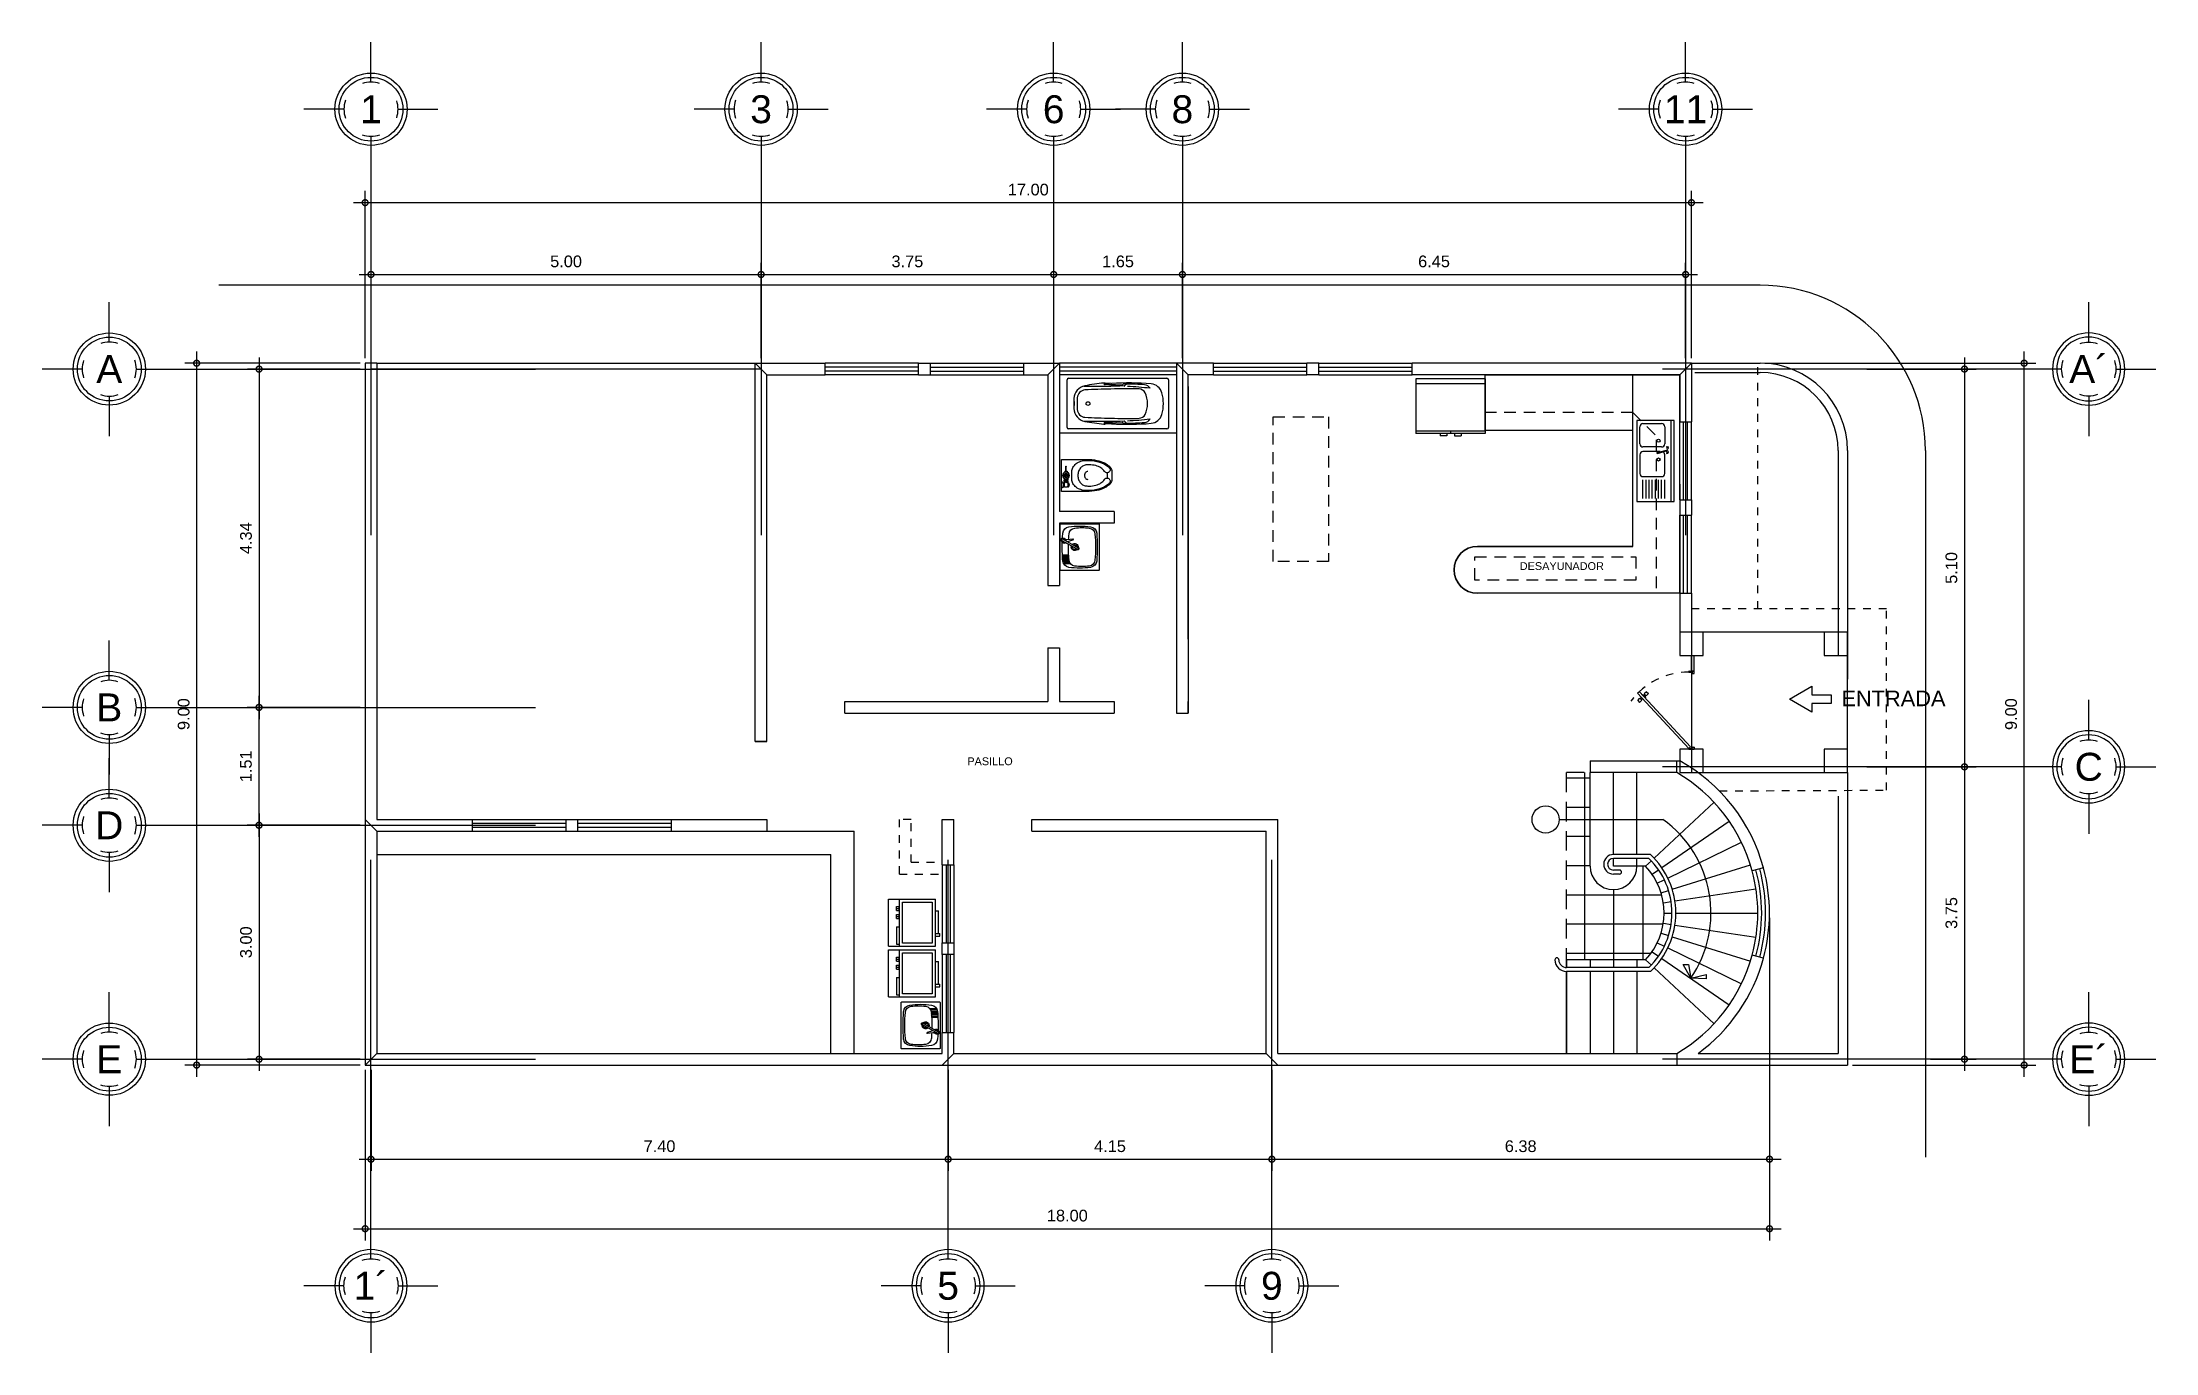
# Model space of a CAD drawing. Header units: inches. Extents: x -370 to 18, y -197 to 199.
# Drawn here: x -246.15 to -219.06, y 101.6 to 118.4 of the extents above; entities that cross this region are included whole.
import ezdxf
from ezdxf.enums import TextEntityAlignment as Align

# ---------------------------------------------------------------- set-up
doc = ezdxf.new("R2010")
doc.units = ezdxf.units.IN
doc.header["$MEASUREMENT"] = 0
doc.header["$PDMODE"] = 34
doc.header["$PDSIZE"] = 0.2
for name, pattern in [('CENTER2', [28.575, 19.05, -3.175, 3.175, -3.175]), ('DASHED', [0.75, 0.5, -0.25]), ('RAYITAS', [0.375, 0.25, -0.125])]:
    doc.linetypes.add(name, pattern=pattern)
for name, color, linetype in [('artefactos', 1, 'Continuous'), ('aux2', 194, 'Continuous'), ('MUEBLES', 7, 'Continuous'), ('sanitarios', 9, 'Continuous')]:
    doc.layers.add(name, color=color, linetype=linetype)
doc.styles.get("Standard").update_dxf_attribs({"font": 'arial.ttf'})
doc.dimstyles.new('E100', dxfattribs={"dimtxt": 0.15, "dimasz": 0.15, "dimexe": 0.15, "dimexo": 0.0625, "dimgap": 0.09, "dimtad": 1, "dimzin": 0, "dimdsep": 46, "dimtxsty": 'Standard', "dimblk": 'DOTSMALL', "dimcen": 0.09, "dimdle": 0.15, "dimclrd": 1, "dimclre": 1, "dimclrt": 2, "dimazin": 0, "dimtfac": 1, "dimtofl": 0, "dimtmove": 1, "dimatfit": 1, "dimldrblk": 'OPEN90', "dimfxl": 1, "dimtolj": 1, "dimtzin": 0, "dimarcsym": 0})

msp = doc.modelspace()

# ---------------------------------------------------------------- texts
at = {"color": 8, "attachment_point": 1}
for s, insert, char_height in [('ENTRADA', (-223.0917, 110.08614), 0.2), ('PASILLO', (-234.29523, 109.22974), 0.1)]:
    msp.add_mtext(s, dxfattribs=dict(at, insert=insert, char_height=char_height))
at = {"layer": 'MUEBLES', "color": 8, "insert": (-226.13568, 111.63141), "char_height": 0.1, "attachment_point": 9}
msp.add_mtext('DESAYUNADOR', dxfattribs=at)

# ---------------------------------------------------------------- blocks, each defined once
blk = doc.blocks.new('lava_pl')
at = {"layer": 'artefactos'}
for p, q in [((-0.6, 0.6), (-0.6, 0)), ((-0.6, 0.6), (0, 0.6)), ((0, 0.6), (0, 0)), ((-0.6, 0.461), (0, 0.461)), ((-0.574, 0.5), (-0.574, 0.461)), ((-0.352, 0.5), (-0.574, 0.5)), ((-0.352, 0.5), (-0.352, 0.461)), ((-0.248, 0.5), (-0.196, 0.5)), ((-0.248, 0.5), (-0.248, 0.463)), ((-0.248, 0.463), (-0.196, 0.463)), ((-0.222, 0.5), (-0.222, 0.463)), ((-0.196, 0.5), (-0.196, 0.463)), ((-0.143, 0.5), (-0.091, 0.5)), ((-0.143, 0.5), (-0.143, 0.463)), ((-0.143, 0.463), (-0.091, 0.463)), ((-0.117, 0.5), (-0.117, 0.463)), ((-0.091, 0.5), (-0.091, 0.463)), ((-0.6, 0), (0, 0)), ((-0.473, 0), (-0.473, -0.055)), ((-0.439, 0), (-0.439, -0.055)), ((-0.473, -0.055), (-0.439, -0.055)), ((-0.439, 0), (-0.439, -0.04)), ((-0.439, -0.04), (-0.149, -0.04)), ((-0.149, 0), (-0.149, -0.04))]:
    blk.add_line(p, q, dxfattribs=at)
blk.add_lwpolyline([(-0.564, 0.421), (-0.037, 0.421), (-0.037, 0.04), (-0.564, 0.04)], close=True, dxfattribs=at)
blk = doc.blocks.new('lavamanos tlimpio')
at = {"layer": 'artefactos'}
for p, q in [((10.6, -10.3), (10.6, -3.5)), ((11.9, -10.4), (11.9, -3.5)), ((13.8, -10.4), (13.8, -3.7)), ((15.1, -10.6), (15.1, -3.7)), ((17, -10.7), (17, -3.9)), ((18.3, -11.1), (18.3, -3.9)), ((20.2, -11.5), (20.2, -4.8)), ((21.5, -13), (21.5, -4.8))]:
    blk.add_line(p, q, dxfattribs=at)
blk.add_lwpolyline([(30, -49.2), (30, -0.8, 0.414214), (29.2, 0), (-29.2, 0, 0.414214), (-30, -0.8), (-30, -49.2, 0.414214), (-29.2, -50), (29.2, -50, 0.414214)], format="xyb", close=True, dxfattribs=at)
for points in [[(-6.3, -2.5, 0.16165), (-7.8, -1.6), (-9.1, -0.8, 0.405288), (-11.2, -2), (-11.2, -3.5, 0.262176), (-10.5, -6.2)], [(-9.6, -4.3, 0.344116), (-9.7, -7.7), (-9.5, -8.3, -0.110943), (-9.5, -9.1), (-10.6, -16, 0.394589), (-10.1, -16.7), (-10, -16.7)], [(-6.8, -9.1, 0.076052), (-7.1, -9.7), (-9.1, -16.3, -0.394589), (-9.8, -16.8), (-10, -16.7)], [(-5.4, -7.7, 0.68313), (-7.9, -3.3)]]:
    blk.add_lwpolyline(points, format="xyb", dxfattribs=at)
for points in [[(-10.5, -6.2), (-9.9, -7.4)], [(-10.4, -3), (1.1, -23)], [(-8.6, -2), (2.9, -22)]]:
    blk.add_lwpolyline(points, dxfattribs=at)
for centre, radius, start, end in [((73, -25), 100, 171.9569, 188.0431), ((-17.1, -12.3), 9, 95.138, 171.9569), ((50, -27.8), 75, 172.9336, 187.0664), ((-16, -19.7), 8.5, 94.7912, 172.9336), ((0, -202.5), 200, 93.2141, 95.138), ((0, -210.5), 200, 92.7843, 94.7912), ((-9.5, -2.5), 1.5, 9.298, 247.8045), ((-9.5, -2.5), 1, 30, 210), ((-7.5, -5), 2.75, 152.2794, 192.5302), ((-7.5, -5), 2.75, 351.5788, 108.8589), ((0, -210.5), 200, 91.7204, 92.1195), ((0, -202.5), 200, 84.862, 91.7916), ((0, -18.5), 4.5, 136.0639, 277.5113), ((0, -210.5), 200, 85.2728, 91.0678), ((0, -18.5), 3, 144.5233, 275.4767), ((0, -18.5), 4.5, 316.1452, 110.3438), ((0, -18.5), 3, 314.5724, 105.4276), ((2, -22.5), 1.5, 161.8103, 78.1897), ((2, -22.5), 1, 210, 30), ((10.1, -10.3), 0.5, 267.0983, 0), ((11.3, -3.5), 0.65, 0, 180), ((12.4, -10.4), 0.5, 180, 266.4399), ((13.3, -10.4), 0.5, 266.1822, 0), ((14.5, -3.7), 0.65, 0, 180), ((15.6, -10.6), 0.5, 180, 265.5232), ((16.5, -10.7), 0.5, 266.4637, 0), ((16, -19.7), 8.5, 7.0664, 86.7126), ((17.7, -3.9), 0.65, 0, 180), ((17.1, -12.3), 9, 8.0431, 84.862), ((18.8, -11.1), 0.5, 180, 251.5041), ((19.7, -11.5), 0.5, 245.3398, 0), ((20.9, -4.8), 0.65, 0, 179.9999), ((22, -13), 0.5, 180, 227.7171), ((-50, -27.8), 75, 352.9336, 7.0664), ((-73, -25), 100, 351.9569, 8.0431), ((-17.1, -37.7), 9, 188.0431, 264.862), ((-16, -36), 8.5, 187.0664, 265.2088), ((0, 152.5), 200, 264.862, 275.138), ((0, 154.8), 200, 265.2088, 274.7912), ((16, -36), 8.5, 274.7912, 352.9336), ((17.1, -37.7), 9, 275.138, 351.9569)]:
    blk.add_arc(centre, radius, start, end, dxfattribs=at)
blk = doc.blocks.new('lp')
at = {"layer": 'artefactos', "color": 1}
for p, q in [((687.89, 606.665), (687.89, 605.365)), ((688.49, 606.665), (687.89, 606.665)), ((687.94, 606.665), (687.94, 605.365)), ((688.49, 605.365), (688.49, 606.665)), ((688.04, 606.215), (688.04, 605.915)), ((688.39, 606.265), (688.09, 606.265)), ((688.44, 605.915), (688.44, 606.215)), ((688.159, 605.892), (687.994, 605.844)), ((688.163, 605.876), (687.996, 605.835)), ((688.09, 605.79), (688.19, 605.79)), ((688.116, 605.865), (688.19, 605.865)), ((688.19, 605.865), (688.39, 605.865)), ((688.19, 605.79), (688.39, 605.79)), ((688.04, 605.465), (688.04, 605.74)), ((688.44, 605.74), (688.44, 605.465)), ((687.89, 605.365), (688.49, 605.365)), ((688.39, 605.415), (688.09, 605.415))]:
    blk.add_line(p, q, dxfattribs=at)
for centre, radius, start, end in [((688.09, 606.215), 0.05, 90, 180), ((688.39, 606.215), 0.05, 0, 90), ((687.995, 605.84), 0.00485, 105, 285), ((688.09, 605.915), 0.05, 180, 250.9242), ((688.09, 605.74), 0.05, 90, 180), ((688.161, 605.884), 0.00791, 282.4753, 107.5247), ((688.39, 605.915), 0.05, 270, 0), ((688.39, 605.74), 0.05, 0, 90), ((688.09, 605.465), 0.05, 180, 270), ((688.39, 605.465), 0.05, 270, 0)]:
    blk.add_arc(centre, radius, start, end, dxfattribs=at)
at = {"layer": 'aux2', "color": 1}
for p, q in [((688.04, 606.615), (688.04, 606.315)), ((688.04, 606.615), (688.04, 606.315)), ((688.04, 606.615), (688.04, 606.315)), ((688.04, 606.615), (688.04, 606.315)), ((688.09, 606.615), (688.09, 606.315)), ((688.14, 606.615), (688.14, 606.315)), ((688.19, 606.615), (688.19, 606.315)), ((688.24, 606.615), (688.24, 606.315)), ((688.29, 606.615), (688.29, 606.315)), ((688.34, 606.615), (688.34, 606.315)), ((688.39, 606.615), (688.39, 606.315)), ((687.988, 605.879), (687.98, 605.873)), ((687.988, 605.801), (687.98, 605.806)), ((687.991, 605.874), (687.983, 605.869)), ((687.991, 605.805), (687.983, 605.81)), ((687.984, 605.892), (687.989, 605.885)), ((687.984, 605.787), (687.989, 605.794)), ((687.988, 605.895), (687.993, 605.888)), ((687.988, 605.784), (687.993, 605.792)), ((687.997, 605.873), (688.002, 605.866)), ((687.997, 605.806), (688.002, 605.813)), ((688.007, 605.892), (687.999, 605.887)), ((688.007, 605.787), (687.999, 605.793)), ((688.001, 605.876), (688.006, 605.869)), ((688.001, 605.803), (688.006, 605.81)), ((688.01, 605.887), (688.002, 605.882)), ((688.01, 605.792), (688.002, 605.797))]:
    blk.add_line(p, q, dxfattribs=at)
for centre, radius in [((687.995, 605.88), 0.00381), ((687.995, 605.799), 0.00381), ((688.14, 605.99), 0.025), ((688.14, 605.69), 0.025)]:
    blk.add_circle(centre, radius, dxfattribs=at)
for centre, radius, start, end in [((687.982, 605.871), 0.00259, 125, 305), ((687.982, 605.808), 0.00259, 55, 235), ((687.986, 605.894), 0.00259, 35, 215), ((687.986, 605.786), 0.00259, 145, 325), ((687.984, 605.882), 0.0051, 312.2939, 27.7061), ((687.984, 605.797), 0.0051, 332.2939, 47.7061), ((687.993, 605.87), 0.0051, 42.2939, 117.7061), ((687.993, 605.809), 0.0051, 242.2939, 317.7061), ((687.997, 605.891), 0.0051, 222.2939, 297.7061), ((687.997, 605.788), 0.0051, 62.2939, 137.7061), ((688.006, 605.879), 0.0051, 132.2939, 207.7061), ((688.006, 605.801), 0.0051, 152.2939, 227.7061), ((688.004, 605.867), 0.00259, 215, 35), ((688.004, 605.812), 0.00259, 325, 145), ((688.008, 605.89), 0.00259, 305, 125), ((688.008, 605.79), 0.00259, 235, 55)]:
    blk.add_arc(centre, radius, start, end, dxfattribs=at)
blk = doc.blocks.new('A$C78C0248E')
at = {"layer": 'artefactos', "color": 2}
for p, q in [((0.244, 0.263), (-0.325, 0.263)), ((-0.325, 0.263), (-0.325, -0.186)), ((0.244, 0.223), (-0.325, 0.223)), ((0.244, 0.263), (0.244, -0.186)), ((0.244, -0.166), (-0.325, -0.166)), ((-0.04, -0.166), (-0.04, -0.186)), ((0.244, -0.186), (-0.325, -0.186)), ((-0.127, -0.186), (-0.127, -0.206)), ((-0.071, -0.206), (-0.127, -0.206)), ((-0.071, -0.186), (-0.071, -0.206)), ((-0.009, -0.186), (-0.009, -0.206)), ((-0.009, -0.206), (0.047, -0.206)), ((0.047, -0.186), (0.047, -0.206))]:
    blk.add_line(p, q, dxfattribs=at)
blk = doc.blocks.new('BC-P3')
at = {"color": 1}
for p, q in [((-0.352, 0), (0.352, 0)), ((-0.375, -1.477), (-0.375, -0.023)), ((-0.26, -0.25), (-0.26, -0.65)), ((0.26, -0.25), (0.26, -0.65)), ((0.375, -0.023), (0.375, -1.477)), ((-0.299, -0.646), (-0.304, -0.562)), ((-0.295, -0.615), (-0.289, -0.545)), ((-0.295, -0.615), (-0.29, -0.621)), ((-0.289, -0.545), (-0.288, -0.546)), ((-0.289, -0.622), (-0.278, -0.816)), ((-0.26, -0.847), (-0.285, -0.558)), ((0.26, -0.847), (0.285, -0.558)), ((0.289, -0.622), (0.278, -0.816)), ((0.289, -0.545), (0.288, -0.546)), ((0.295, -0.615), (0.289, -0.545)), ((0.295, -0.615), (0.29, -0.621)), ((0.299, -0.646), (0.304, -0.562)), ((-0.295, -0.835), (-0.28, -0.82)), ((-0.295, -0.885), (-0.295, -0.835)), ((-0.295, -0.885), (-0.261, -0.851)), ((0.295, -0.885), (0.261, -0.851)), ((0.295, -0.835), (0.28, -0.82)), ((0.295, -0.885), (0.295, -0.835)), ((0.352, -1.5), (-0.352, -1.5))]:
    blk.add_line(p, q, dxfattribs=at)
blk.add_lwpolyline([(-0.026, -0.108, 0.338364), (-0.025, -0.109, 0.038384), (-0.018, -0.11, 0.0164), (-0.01, -0.111, 0.011665), (0.002, -0.111, 0.011665), (0.013, -0.111, 0.0164), (0.021, -0.11, 0.038384), (0.029, -0.109, 0.338364), (0.029, -0.108, 0.338364), (0.029, -0.107, 0.038384), (0.021, -0.106, 0.0164), (0.013, -0.105, 0.011665), (0.002, -0.105, 0.011665), (-0.01, -0.105, 0.0164), (-0.018, -0.106, 0.038384), (-0.025, -0.107, 0.338364)], format="xyb", close=True, dxfattribs=at)
blk.add_circle((0, -0.31), 0.0275, dxfattribs=at)
for centre, radius, start, end in [((-0.352, -0.023), 0.023, 90, 180), ((2.677, -0.835), 2.995, 168.9839, 174.4587), ((-0.067, -0.301), 0.2, 92.1239, 168.9839), ((7.962, -0.768), 8.179, 176.467, 179.1704), ((-0.082, -0.272), 0.12, 92.5539, 176.467), ((0, -2.1), 1.95, 90, 92.5539), ((0, -2.1), 2, 90, 92.1239), ((0, -2.1), 2, 87.8761, 90), ((0, -2.1), 1.95, 87.4461, 90), ((0.067, -0.301), 0.2, 11.0161, 87.8761), ((0.082, -0.272), 0.12, 3.533, 87.4461), ((-7.962, -0.768), 8.179, 0.8296, 3.533), ((-2.677, -0.835), 2.995, 5.5413, 11.0161), ((0.352, -0.023), 0.023, 0, 90), ((-0.205, -0.556), 0.1, 174.4587, 183.7832), ((-0.291, -0.622), 0.002, 5, 45.7989), ((-0.289, -0.548), 0.002, 12.2804, 69.2529), ((-0.384, -0.569), 0.1, 4.1251, 12.2804), ((0.384, -0.569), 0.1, 167.7196, 175.8749), ((0.289, -0.548), 0.002, 110.7471, 167.7196), ((0.291, -0.622), 0.002, 134.2011, 175), ((0.205, -0.556), 0.1, 356.2168, 5.5413), ((3.668, -0.903), 3.974, 176.4609, 184.9418), ((-0.389, -0.652), 0.09, 356.4609, 3.7832), ((4.351, -0.851), 4.64, 180.3451, 183.6254), ((-0.284, -0.816), 0.006, 315, 3.2505), ((-0.266, -0.847), 0.006, 315, 5), ((4.742, -0.654), 5.002, 179.9558, 181.4637), ((4.742, -0.654), 5.002, 182.7348, 186.5873), ((8.359, -0.88), 8.578, 178.4608, 181.2396), ((-8.359, -0.88), 8.578, 358.7604, 1.5392), ((-4.742, -0.654), 5.002, 353.4127, 357.2652), ((-4.742, -0.654), 5.002, 358.5363, 0.0442), ((0.266, -0.847), 0.006, 175, 225), ((0.284, -0.816), 0.006, 176.7495, 225), ((-4.351, -0.851), 4.64, 356.3746, 359.6549), ((-3.668, -0.903), 3.974, 355.0582, 3.5391), ((0.389, -0.652), 0.09, 176.2168, 183.5391), ((-0.112, -1.23), 0.18, 184.9418, 254.479), ((-0.18, -1.139), 0.1, 182.9172, 241.9463), ((-0.117, -1.064), 0.1, 181.2396, 243.8791), ((0, -0.825), 0.366, 243.8791, 270), ((0, -0.825), 0.366, 270, 296.1209), ((0.117, -1.064), 0.1, 296.1209, 358.7604), ((0.112, -1.23), 0.18, 285.521, 355.0582), ((0.18, -1.139), 0.1, 298.0537, 357.0828), ((-0.352, -1.477), 0.023, 180, 270), ((0, -0.825), 0.6, 254.479, 270), ((0, -0.825), 0.6, 270, 285.521), ((0.352, -1.477), 0.023, 270, 0)]:
    blk.add_arc(centre, radius, start, end, dxfattribs=at)
blk = doc.blocks.new('videt')
at = {"layer": 'artefactos', "color": 1}
blk.add_line((0.024, 0.29), (-0.044, 0.29), dxfattribs=at)
for points in [[(0.196, 0.029, 0.049648), (0.183, 0.159, 0.06346), (0.151, 0.256, 0.103485), (0.093, 0.331, 0.178458), (0.04, 0.351), (-0.06, 0.351, 0.178458), (-0.112, 0.331, 0.103485), (-0.17, 0.256, 0.06346), (-0.203, 0.159, 0.049648), (-0.216, 0.029), (-0.216, -0.293), (0.196, -0.293)], [(-0.104, 0.322, 0.103485), (-0.159, 0.251, 0.06346), (-0.191, 0.157, 0.049648), (-0.204, 0.029, 0.075858), (-0.192, -0.046, 0.086069), (-0.162, -0.106, 0.105985), (-0.113, -0.148, 0.126201), (-0.06, -0.162), (0.04, -0.162, 0.126201), (0.093, -0.148, 0.105985), (0.142, -0.106, 0.086069), (0.172, -0.046, 0.075858), (0.184, 0.029, 0.049648), (0.171, 0.157, 0.06346), (0.139, 0.251, 0.103485), (0.085, 0.322, 0.097511), (0.07, 0.328, 0.09808), (0.055, 0.328, 0.098895), (0.041, 0.322, 0.099479), (0.03, 0.311, 0.099479), (0.025, 0.297, 0.098895), (0.025, 0.282, 0.09808), (0.031, 0.268, 0.097511), (0.041, 0.257, -0.102445), (0.087, 0.211, -0.077884), (0.116, 0.146, -0.065096), (0.127, 0.061, -0.024284), (0.125, 0.029, -0.115331), (0.115, -0.013, -0.103946), (0.086, -0.051, -0.091071), (0.043, -0.075, -0.083675), (-0.01, -0.084, -0.083675), (-0.063, -0.075, -0.091071), (-0.105, -0.051, -0.103946), (-0.135, -0.013, -0.115331), (-0.145, 0.029, -0.024284), (-0.146, 0.061, -0.065096), (-0.135, 0.146, -0.077884), (-0.106, 0.211, -0.102445), (-0.061, 0.257, 0.097511), (-0.05, 0.268, 0.09808), (-0.044, 0.282, 0.098895), (-0.044, 0.297, 0.099479), (-0.05, 0.311, 0.099479), (-0.061, 0.322, 0.098895), (-0.075, 0.328, 0.09808), (-0.09, 0.328, 0.097511)]]:
    blk.add_lwpolyline(points, format="xyb", close=True, dxfattribs=at)
blk.add_lwpolyline([(0.04, 0.043, -0.111064), (0.036, 0.026, -0.102841), (0.025, 0.012, -0.093011), (0.01, 0.003, -0.087082), (-0.01, -0.001, -0.087082), (-0.029, 0.003, -0.093011), (-0.045, 0.012, -0.102841), (-0.056, 0.026, -0.111064), (-0.06, 0.043, -0.111064)], format="xyb", dxfattribs=at)
at = {"layer": 'aux2', "color": 1}
for p, q in [((-0.154, -0.215), (-0.154, -0.203)), ((-0.083, -0.215), (-0.154, -0.215)), ((-0.083, -0.259), (-0.154, -0.259)), ((-0.154, -0.277), (-0.154, -0.259)), ((-0.15, -0.206), (-0.15, -0.201)), ((-0.15, -0.276), (-0.15, -0.265)), ((-0.135, -0.209), (-0.147, -0.209)), ((-0.135, -0.262), (-0.147, -0.262)), ((-0.132, -0.206), (-0.132, -0.197)), ((-0.132, -0.274), (-0.132, -0.265)), ((-0.125, -0.206), (-0.125, -0.197)), ((-0.125, -0.274), (-0.125, -0.265)), ((-0.11, -0.209), (-0.122, -0.209)), ((-0.11, -0.262), (-0.122, -0.262)), ((-0.107, -0.206), (-0.107, -0.201)), ((-0.107, -0.276), (-0.107, -0.265)), ((-0.104, -0.215), (-0.104, -0.203)), ((-0.104, -0.277), (-0.104, -0.259)), ((-0.083, -0.212), (-0.07, -0.212)), ((-0.083, -0.262), (-0.083, -0.212)), ((-0.083, -0.237), (-0.07, -0.237)), ((-0.083, -0.262), (-0.07, -0.262)), ((-0.07, -0.262), (-0.07, -0.212)), ((-0.058, -0.215), (-0.07, -0.215)), ((-0.058, -0.259), (-0.07, -0.259)), ((-0.046, -0.212), (-0.058, -0.212)), ((-0.058, -0.262), (-0.058, -0.212)), ((-0.046, -0.262), (-0.058, -0.262)), ((0.047, -0.221), (0.031, -0.221)), ((0.047, -0.252), (0.031, -0.252)), ((0.047, -0.252), (0.047, -0.221)), ((0.05, -0.234), (0.106, -0.234)), ((0.05, -0.24), (0.106, -0.24)), ((-0.166, -0.293), (-0.166, -0.281)), ((-0.166, -0.293), (-0.091, -0.293)), ((-0.091, -0.293), (-0.091, -0.281))]:
    blk.add_line(p, q, dxfattribs=at)
blk.add_lwpolyline([(-0.035, -0.237), (-0.022, -0.259), (0.003, -0.259), (0.015, -0.237), (0.003, -0.215), (-0.022, -0.215)], close=True, dxfattribs=at)
for centre, radius in [((-0.01, -0.237), 0.0437), ((-0.01, -0.236), 0.025), ((-0.01, -0.237), 0.025), ((-0.01, -0.237), 0.00855)]:
    blk.add_circle(centre, radius, dxfattribs=at)
for centre, radius, start, end in [((-0.119, -0.237), 0.0406, 147.7952, 212.2048), ((-0.129, -0.25), 0.0531, 61.9275, 118.0725), ((-0.147, -0.206), 0.00312, 180, 270), ((-0.147, -0.265), 0.00312, 90, 180), ((-0.135, -0.206), 0.00312, 270, 0), ((-0.135, -0.265), 0.00312, 0, 90), ((-0.122, -0.206), 0.00312, 180, 270), ((-0.122, -0.265), 0.00312, 90, 180), ((-0.11, -0.206), 0.00312, 270, 0), ((-0.11, -0.265), 0.00312, 0, 90), ((-0.138, -0.237), 0.0406, 327.7958, 32.2042), ((0.05, -0.231), 0.00312, 180, 270), ((0.05, -0.243), 0.00312, 90, 180), ((0.106, -0.237), 0.00312, 270, 90), ((-0.129, -0.39), 0.116, 71.0754, 108.9246)]:
    blk.add_arc(centre, radius, start, end, dxfattribs=at)
blk = doc.blocks.new('*U41')
at = {"layer": 'artefactos', "color": 1}
for p, q in [((0.011, 0.034), (0.717, 0.69)), ((0.032, 0.013), (0.738, 0.668)), ((0.625, 0.689), (0.601, 0.665)), ((0.601, 0.665), (0.629, 0.637)), ((0.625, 0.689), (0.653, 0.661)), ((0.653, 0.661), (0.629, 0.637)), ((0.675, 0.653), (0.637, 0.615)), ((0.637, 0.615), (0.64, 0.612)), ((0.664, 0.588), (0.661, 0.591)), ((0.702, 0.626), (0.664, 0.588)), ((0.675, 0.653), (0.678, 0.65)), ((0.71, 0.604), (0.686, 0.58)), ((0.714, 0.552), (0.686, 0.58)), ((0.702, 0.626), (0.699, 0.629)), ((0.738, 0.576), (0.71, 0.604)), ((0.738, 0.576), (0.714, 0.552)), ((0.738, 0.668), (0.717, 0.69)), ((0, 0.031), (0, -0.031)), ((0.008, 0.034), (0.003, 0.034)), ((0.011, 0.034), (0.032, 0.013)), ((0.011, 0.031), (0.011, -0.011)), ((0.989, 0.031), (0.989, -0.011)), ((0.992, 0.034), (0.997, 0.034)), ((1, 0.031), (1, -0.031)), ((0.025, -0.034), (0.003, -0.034)), ((0.011, -0.011), (0.025, -0.011)), ((0.028, -0.014), (0.028, -0.031)), ((0.972, -0.014), (0.972, -0.031)), ((0.989, -0.011), (0.975, -0.011)), ((0.975, -0.034), (0.997, -0.034))]:
    blk.add_line(p, q, dxfattribs=at)
at = {"layer": 'artefactos', "color": 1, "linetype": 'RAYITAS', "ltscale": 0.15}
blk.add_arc((0.061, 0.034), 0.928, 0, 53.3291, dxfattribs=at)
at = {"layer": 'artefactos', "color": 1}
for centre, radius, start, end in [((0.624, 0.629), 0.0188, 310.968, 53.1574), ((0.661, 0.665), 0.0188, 216.8426, 319.032), ((0.678, 0.576), 0.0188, 36.8426, 139.032), ((0.714, 0.612), 0.0188, 130.968, 233.1574), ((0.003, 0.031), 0.003, 90, 180), ((0.008, 0.031), 0.003, 0, 90), ((0.992, 0.031), 0.003, 90, 180), ((0.997, 0.031), 0.003, 0, 90), ((0.003, -0.031), 0.003, 180, 270), ((0.025, -0.014), 0.003, 0, 90), ((0.025, -0.031), 0.003, 270, 0), ((0.975, -0.014), 0.003, 90, 180), ((0.975, -0.031), 0.003, 180, 270), ((0.997, -0.031), 0.003, 270, 0)]:
    blk.add_arc(centre, radius, start, end, dxfattribs=at)
blk = doc.blocks.new('EJE NORTE NUEVO')
at = {"color": 8}
for p, q in [((0, 3.252), (0, 3.764)), ((-0.347, 2.905), (-0.859, 2.905)), ((0.347, 2.905), (0.859, 2.905))]:
    blk.add_line(p, q, dxfattribs=at)
at = {"color": 2, "linetype": 'CENTER2'}
blk.add_line((0, 2.558), (0, -2.558), dxfattribs=at)
at = {"color": 8}
blk.add_circle((0, 2.905), 0.463, dxfattribs=at)
at = {"color": 4}
blk.add_circle((0, 2.905), 0.409, dxfattribs=at)
at = {"color": 8}
for start, end in [(71.4161, 108.5839), (160.6993, 199.2784), (341.7694, 18.2529), (251.0526, 288.9474)]:
    blk.add_arc((0, 2.905), 0.347, start, end, dxfattribs=at)
at = {"color": 4}
blk.add_attdef('A', text='', height=0.358, dxfattribs=at).set_placement((0, 2.905), align=Align.MIDDLE_CENTER)
blk = doc.blocks.new('_DotSmall')
at = {"color": 0, "linetype": 'ByBlock', "const_width": 0.5}
blk.add_lwpolyline([(-0.0625, 0, 1), (0.0625, 0, 1)], format="xyb", close=True, dxfattribs=at)
blk = doc.blocks.new('*D106')
at = {"color": 1, "lineweight": -2, "transparency": 16777216}
for p, q in [((-242.088, 115.422), (-236.788, 115.422)), ((-241.938, 114.347), (-241.938, 115.572)), ((-236.938, 114.347), (-236.938, 115.572))]:
    blk.add_line(p, q, dxfattribs=at)
at = {"layer": 'DEFPOINTS', "color": 0, "transparency": 16777216}
for p in [(-236.938, 115.422), (-241.938, 114.284), (-236.938, 114.284)]:
    blk.add_point(p, dxfattribs=at)
at = {"color": 1, "lineweight": -2, "transparency": 16777216, "xscale": 0.15, "yscale": 0.15, "zscale": 0.15, "rotation": 180}
blk.add_blockref('_DotSmall', (-241.938, 115.422), dxfattribs=at)
at = {"color": 1, "lineweight": -2, "transparency": 16777216, "xscale": 0.15, "yscale": 0.15, "zscale": 0.15}
blk.add_blockref('_DotSmall', (-236.938, 115.422), dxfattribs=at)
at = {"color": 2, "transparency": 16777216, "insert": (-239.438, 115.589), "char_height": 0.15, "attachment_point": 5}
blk.add_mtext('\\A1;5.00', dxfattribs=at)
blk = doc.blocks.new('_Open90')
at = {"color": 0, "linetype": 'ByBlock', "lineweight": -2}
for p, q in [((0, 0), (-1, 0)), ((-0.5, 0.5), (0, 0)), ((0, 0), (-0.5, -0.5))]:
    blk.add_line(p, q, dxfattribs=at)
blk = doc.blocks.new('*D107')
at = {"color": 1, "lineweight": -2, "transparency": 16777216}
for p, q in [((-237.088, 115.422), (-233.038, 115.422)), ((-236.938, 114.773), (-236.938, 115.572)), ((-233.188, 114.347), (-233.188, 115.572))]:
    blk.add_line(p, q, dxfattribs=at)
at = {"layer": 'DEFPOINTS', "color": 0, "transparency": 16777216}
for p in [(-233.188, 115.422), (-236.938, 114.711), (-233.188, 114.284)]:
    blk.add_point(p, dxfattribs=at)
at = {"color": 1, "lineweight": -2, "transparency": 16777216, "xscale": 0.15, "yscale": 0.15, "zscale": 0.15, "rotation": 180}
blk.add_blockref('_DotSmall', (-236.938, 115.422), dxfattribs=at)
at = {"color": 1, "lineweight": -2, "transparency": 16777216, "xscale": 0.15, "yscale": 0.15, "zscale": 0.15}
blk.add_blockref('_DotSmall', (-233.188, 115.422), dxfattribs=at)
at = {"color": 2, "transparency": 16777216, "insert": (-235.063, 115.589), "char_height": 0.15, "attachment_point": 5}
blk.add_mtext('\\A1;3.75', dxfattribs=at)
blk = doc.blocks.new('*D108')
at = {"color": 1, "lineweight": -2, "transparency": 16777216}
for p, q in [((-233.338, 115.422), (-231.388, 115.422)), ((-233.188, 114.347), (-233.188, 115.572)), ((-231.538, 114.347), (-231.538, 115.572))]:
    blk.add_line(p, q, dxfattribs=at)
at = {"layer": 'DEFPOINTS', "color": 0, "transparency": 16777216}
for p in [(-231.538, 115.422), (-233.188, 114.284), (-231.538, 114.284)]:
    blk.add_point(p, dxfattribs=at)
at = {"color": 1, "lineweight": -2, "transparency": 16777216, "xscale": 0.15, "yscale": 0.15, "zscale": 0.15, "rotation": 180}
blk.add_blockref('_DotSmall', (-233.188, 115.422), dxfattribs=at)
at = {"color": 1, "lineweight": -2, "transparency": 16777216, "xscale": 0.15, "yscale": 0.15, "zscale": 0.15}
blk.add_blockref('_DotSmall', (-231.538, 115.422), dxfattribs=at)
at = {"color": 2, "transparency": 16777216, "insert": (-232.363, 115.589), "char_height": 0.15, "attachment_point": 5}
blk.add_mtext('\\A1;1.65', dxfattribs=at)
blk = doc.blocks.new('*D109')
at = {"color": 1, "lineweight": -2, "transparency": 16777216}
for p, q in [((-231.688, 115.422), (-224.938, 115.422)), ((-231.538, 114.347), (-231.538, 115.572)), ((-225.088, 114.347), (-225.088, 115.572))]:
    blk.add_line(p, q, dxfattribs=at)
at = {"layer": 'DEFPOINTS', "color": 0, "transparency": 16777216}
for p in [(-225.088, 115.422), (-231.538, 114.284), (-225.088, 114.284)]:
    blk.add_point(p, dxfattribs=at)
at = {"color": 1, "lineweight": -2, "transparency": 16777216, "xscale": 0.15, "yscale": 0.15, "zscale": 0.15, "rotation": 180}
blk.add_blockref('_DotSmall', (-231.538, 115.422), dxfattribs=at)
at = {"color": 1, "lineweight": -2, "transparency": 16777216, "xscale": 0.15, "yscale": 0.15, "zscale": 0.15}
blk.add_blockref('_DotSmall', (-225.088, 115.422), dxfattribs=at)
at = {"color": 2, "transparency": 16777216, "insert": (-228.313, 115.589), "char_height": 0.15, "attachment_point": 5}
blk.add_mtext('\\A1;6.45', dxfattribs=at)
blk = doc.blocks.new('*D110')
at = {"color": 1, "lineweight": -2, "transparency": 16777216}
for p, q in [((-242.013, 114.347), (-242.013, 116.493)), ((-225.013, 114.347), (-225.013, 116.493)), ((-242.163, 116.343), (-224.863, 116.343))]:
    blk.add_line(p, q, dxfattribs=at)
at = {"layer": 'DEFPOINTS', "color": 0, "transparency": 16777216}
for p in [(-225.013, 116.343), (-242.013, 114.284), (-225.013, 114.284)]:
    blk.add_point(p, dxfattribs=at)
at = {"color": 1, "lineweight": -2, "transparency": 16777216, "xscale": 0.15, "yscale": 0.15, "zscale": 0.15, "rotation": 180}
blk.add_blockref('_DotSmall', (-242.013, 116.343), dxfattribs=at)
at = {"color": 1, "lineweight": -2, "transparency": 16777216, "xscale": 0.15, "yscale": 0.15, "zscale": 0.15}
blk.add_blockref('_DotSmall', (-225.013, 116.343), dxfattribs=at)
at = {"color": 2, "transparency": 16777216, "insert": (-233.513, 116.51), "char_height": 0.15, "attachment_point": 5}
blk.add_mtext('\\A1;17.00', dxfattribs=at)
blk = doc.blocks.new('*D111')
at = {"color": 1, "lineweight": -2, "transparency": 16777216}
for p, q in [((-243.373, 114.359), (-243.373, 109.721)), ((-242.076, 114.209), (-243.523, 114.209)), ((-242.076, 109.871), (-243.523, 109.871))]:
    blk.add_line(p, q, dxfattribs=at)
at = {"layer": 'DEFPOINTS', "color": 0, "transparency": 16777216}
for p in [(-242.013, 114.209), (-243.373, 109.871), (-242.013, 109.871)]:
    blk.add_point(p, dxfattribs=at)
at = {"color": 1, "lineweight": -2, "transparency": 16777216, "xscale": 0.15, "yscale": 0.15, "zscale": 0.15}
for p, rotation in [((-243.373, 114.209), 90), ((-243.373, 109.871), 270)]:
    blk.add_blockref('_DotSmall', p, dxfattribs=dict(at, rotation=rotation))
at = {"color": 2, "transparency": 16777216, "insert": (-243.54, 112.04), "char_height": 0.15, "attachment_point": 5, "rotation": 90}
blk.add_mtext('\\A1;4.34', dxfattribs=at)
blk = doc.blocks.new('*D112')
at = {"color": 1, "lineweight": -2, "transparency": 16777216}
for p, q in [((-243.374, 110.021), (-243.374, 108.209)), ((-242.525, 109.871), (-243.524, 109.871)), ((-242.076, 108.359), (-243.524, 108.359))]:
    blk.add_line(p, q, dxfattribs=at)
at = {"layer": 'DEFPOINTS', "color": 0, "transparency": 16777216}
for p in [(-242.463, 109.871), (-243.374, 108.359), (-242.013, 108.359)]:
    blk.add_point(p, dxfattribs=at)
at = {"color": 1, "lineweight": -2, "transparency": 16777216, "xscale": 0.15, "yscale": 0.15, "zscale": 0.15}
for p, rotation in [((-243.374, 109.871), 90), ((-243.374, 108.359), 270)]:
    blk.add_blockref('_DotSmall', p, dxfattribs=dict(at, rotation=rotation))
at = {"color": 2, "transparency": 16777216, "insert": (-243.541, 109.115), "char_height": 0.15, "attachment_point": 5, "rotation": 90}
blk.add_mtext('\\A1;1.51', dxfattribs=at)
blk = doc.blocks.new('*D113')
at = {"color": 1, "lineweight": -2, "transparency": 16777216}
for p, q in [((-242.076, 108.359), (-243.523, 108.359)), ((-243.373, 108.509), (-243.373, 105.209)), ((-242.076, 105.359), (-243.523, 105.359))]:
    blk.add_line(p, q, dxfattribs=at)
at = {"layer": 'DEFPOINTS', "color": 0, "transparency": 16777216}
for p in [(-242.013, 108.359), (-243.373, 105.359), (-242.013, 105.359)]:
    blk.add_point(p, dxfattribs=at)
at = {"color": 1, "lineweight": -2, "transparency": 16777216, "xscale": 0.15, "yscale": 0.15, "zscale": 0.15}
for p, rotation in [((-243.373, 108.359), 90), ((-243.373, 105.359), 270)]:
    blk.add_blockref('_DotSmall', p, dxfattribs=dict(at, rotation=rotation))
at = {"color": 2, "transparency": 16777216, "insert": (-243.54, 106.859), "char_height": 0.15, "attachment_point": 5, "rotation": 90}
blk.add_mtext('\\A1;3.00', dxfattribs=at)
blk = doc.blocks.new('*D114')
at = {"color": 1, "lineweight": -2, "transparency": 16777216}
for p, q in [((-244.173, 114.434), (-244.173, 105.134)), ((-242.076, 114.284), (-244.323, 114.284)), ((-242.076, 105.284), (-244.323, 105.284))]:
    blk.add_line(p, q, dxfattribs=at)
at = {"layer": 'DEFPOINTS', "color": 0, "transparency": 16777216}
for p in [(-242.013, 114.284), (-244.173, 105.284), (-242.013, 105.284)]:
    blk.add_point(p, dxfattribs=at)
at = {"color": 1, "lineweight": -2, "transparency": 16777216, "xscale": 0.15, "yscale": 0.15, "zscale": 0.15}
for p, rotation in [((-244.173, 114.284), 90), ((-244.173, 105.284), 270)]:
    blk.add_blockref('_DotSmall', p, dxfattribs=dict(at, rotation=rotation))
at = {"color": 2, "transparency": 16777216, "insert": (-244.339, 109.784), "char_height": 0.15, "attachment_point": 5, "rotation": 90}
blk.add_mtext('\\A1;9.00', dxfattribs=at)
blk = doc.blocks.new('*D115')
at = {"color": 1, "lineweight": -2, "transparency": 16777216}
for p, q in [((-241.938, 105.222), (-241.938, 103.927)), ((-234.541, 105.222), (-234.541, 103.927)), ((-242.088, 104.077), (-234.391, 104.077))]:
    blk.add_line(p, q, dxfattribs=at)
at = {"layer": 'DEFPOINTS', "color": 0, "transparency": 16777216}
for p in [(-241.938, 105.284), (-234.541, 105.284), (-234.541, 104.077)]:
    blk.add_point(p, dxfattribs=at)
at = {"color": 1, "lineweight": -2, "transparency": 16777216, "xscale": 0.15, "yscale": 0.15, "zscale": 0.15, "rotation": 180}
blk.add_blockref('_DotSmall', (-241.938, 104.077), dxfattribs=at)
at = {"color": 1, "lineweight": -2, "transparency": 16777216, "xscale": 0.15, "yscale": 0.15, "zscale": 0.15}
blk.add_blockref('_DotSmall', (-234.541, 104.077), dxfattribs=at)
at = {"color": 2, "transparency": 16777216, "insert": (-238.24, 104.243), "char_height": 0.15, "attachment_point": 5}
blk.add_mtext('\\A1;7.40', dxfattribs=at)
blk = doc.blocks.new('*D116')
at = {"color": 1, "lineweight": -2, "transparency": 16777216}
for p, q in [((-234.541, 105.222), (-234.541, 103.927)), ((-230.391, 105.222), (-230.391, 103.927)), ((-234.691, 104.077), (-230.241, 104.077))]:
    blk.add_line(p, q, dxfattribs=at)
at = {"layer": 'DEFPOINTS', "color": 0, "transparency": 16777216}
for p in [(-234.541, 105.284), (-230.391, 105.284), (-230.391, 104.077)]:
    blk.add_point(p, dxfattribs=at)
at = {"color": 1, "lineweight": -2, "transparency": 16777216, "xscale": 0.15, "yscale": 0.15, "zscale": 0.15, "rotation": 180}
blk.add_blockref('_DotSmall', (-234.541, 104.077), dxfattribs=at)
at = {"color": 1, "lineweight": -2, "transparency": 16777216, "xscale": 0.15, "yscale": 0.15, "zscale": 0.15}
blk.add_blockref('_DotSmall', (-230.391, 104.077), dxfattribs=at)
at = {"color": 2, "transparency": 16777216, "insert": (-232.466, 104.243), "char_height": 0.15, "attachment_point": 5}
blk.add_mtext('\\A1;4.15', dxfattribs=at)
blk = doc.blocks.new('*D117')
at = {"color": 1, "lineweight": -2, "transparency": 16777216}
for p, q in [((-224.013, 107.172), (-224.013, 103.036)), ((-242.013, 105.222), (-242.013, 103.036)), ((-242.163, 103.186), (-223.863, 103.186))]:
    blk.add_line(p, q, dxfattribs=at)
at = {"layer": 'DEFPOINTS', "color": 0, "transparency": 16777216}
for p in [(-224.013, 107.234), (-242.013, 105.284), (-224.013, 103.186)]:
    blk.add_point(p, dxfattribs=at)
at = {"color": 1, "lineweight": -2, "transparency": 16777216, "xscale": 0.15, "yscale": 0.15, "zscale": 0.15, "rotation": 180}
blk.add_blockref('_DotSmall', (-242.013, 103.186), dxfattribs=at)
at = {"color": 1, "lineweight": -2, "transparency": 16777216, "xscale": 0.15, "yscale": 0.15, "zscale": 0.15}
blk.add_blockref('_DotSmall', (-224.013, 103.186), dxfattribs=at)
at = {"color": 2, "transparency": 16777216, "insert": (-233.013, 103.353), "char_height": 0.15, "attachment_point": 5}
blk.add_mtext('\\A1;18.00', dxfattribs=at)
blk = doc.blocks.new('*D118')
at = {"color": 1, "lineweight": -2, "transparency": 16777216}
for p, q in [((-230.391, 105.222), (-230.391, 103.927)), ((-224.013, 105.222), (-224.013, 103.927)), ((-230.541, 104.077), (-223.863, 104.077))]:
    blk.add_line(p, q, dxfattribs=at)
at = {"layer": 'DEFPOINTS', "color": 0, "transparency": 16777216}
for p in [(-230.391, 105.284), (-224.013, 105.284), (-224.013, 104.077)]:
    blk.add_point(p, dxfattribs=at)
at = {"color": 1, "lineweight": -2, "transparency": 16777216, "xscale": 0.15, "yscale": 0.15, "zscale": 0.15, "rotation": 180}
blk.add_blockref('_DotSmall', (-230.391, 104.077), dxfattribs=at)
at = {"color": 1, "lineweight": -2, "transparency": 16777216, "xscale": 0.15, "yscale": 0.15, "zscale": 0.15}
blk.add_blockref('_DotSmall', (-224.013, 104.077), dxfattribs=at)
at = {"color": 2, "transparency": 16777216, "insert": (-227.202, 104.243), "char_height": 0.15, "attachment_point": 5}
blk.add_mtext('\\A1;6.38', dxfattribs=at)
blk = doc.blocks.new('*D119')
at = {"color": 1, "lineweight": -2, "transparency": 16777216}
for p, q in [((-221.514, 114.359), (-221.514, 108.959)), ((-222.764, 114.209), (-221.364, 114.209)), ((-222.764, 109.109), (-221.364, 109.109))]:
    blk.add_line(p, q, dxfattribs=at)
at = {"layer": 'DEFPOINTS', "color": 0, "transparency": 16777216}
for p in [(-222.827, 114.209), (-222.827, 109.109), (-221.514, 109.109)]:
    blk.add_point(p, dxfattribs=at)
at = {"color": 1, "lineweight": -2, "transparency": 16777216, "xscale": 0.15, "yscale": 0.15, "zscale": 0.15}
for p, rotation in [((-221.514, 114.209), 90), ((-221.514, 109.109), 270)]:
    blk.add_blockref('_DotSmall', p, dxfattribs=dict(at, rotation=rotation))
at = {"color": 2, "transparency": 16777216, "insert": (-221.681, 111.659), "char_height": 0.15, "attachment_point": 5, "rotation": 90}
blk.add_mtext('\\A1;5.10', dxfattribs=at)
blk = doc.blocks.new('*D120')
at = {"color": 1, "lineweight": -2, "transparency": 16777216}
for p, q in [((-221.514, 109.259), (-221.514, 105.209)), ((-222.764, 109.109), (-221.364, 109.109)), ((-221.951, 105.359), (-221.364, 105.359))]:
    blk.add_line(p, q, dxfattribs=at)
at = {"layer": 'DEFPOINTS', "color": 0, "transparency": 16777216}
for p in [(-222.827, 109.109), (-222.013, 105.359), (-221.514, 105.359)]:
    blk.add_point(p, dxfattribs=at)
at = {"color": 1, "lineweight": -2, "transparency": 16777216, "xscale": 0.15, "yscale": 0.15, "zscale": 0.15}
for p, rotation in [((-221.514, 109.109), 90), ((-221.514, 105.359), 270)]:
    blk.add_blockref('_DotSmall', p, dxfattribs=dict(at, rotation=rotation))
at = {"color": 2, "transparency": 16777216, "insert": (-221.681, 107.234), "char_height": 0.15, "attachment_point": 5, "rotation": 90}
blk.add_mtext('\\A1;3.75', dxfattribs=at)
blk = doc.blocks.new('*D121')
at = {"color": 1, "lineweight": -2, "transparency": 16777216}
for p, q in [((-220.749, 105.134), (-220.749, 114.434)), ((-224.071, 114.284), (-220.599, 114.284)), ((-222.951, 105.284), (-220.599, 105.284))]:
    blk.add_line(p, q, dxfattribs=at)
at = {"layer": 'DEFPOINTS', "color": 0, "transparency": 16777216}
for p in [(-224.133, 114.284), (-220.749, 114.284), (-223.013, 105.284)]:
    blk.add_point(p, dxfattribs=at)
at = {"color": 1, "lineweight": -2, "transparency": 16777216, "xscale": 0.15, "yscale": 0.15, "zscale": 0.15}
for p, rotation in [((-220.749, 114.284), 90), ((-220.749, 105.284), 270)]:
    blk.add_blockref('_DotSmall', p, dxfattribs=dict(at, rotation=rotation))
at = {"color": 2, "transparency": 16777216, "insert": (-220.916, 109.784), "char_height": 0.15, "attachment_point": 5, "rotation": 90}
blk.add_mtext('\\A1;9.00', dxfattribs=at)

# ---------------------------------------------------------------- dimensions: what is measured, and where the dimension line sits
at = {"color": 8}
for base, p1, p2, picture, middle in [((-225.01342, 116.34344), (-242.01342, 114.28411), (-225.01342, 114.28411), '*D110', (-233.51342, 116.51003)), ((-236.93842, 115.42196), (-241.93842, 114.28411), (-236.93842, 114.28411), '*D106', (-239.43842, 115.58855)), ((-233.18842, 115.42225), (-236.93842, 114.71092), (-233.18842, 114.28411), '*D107', (-235.06342, 115.58889)), ((-231.53842, 115.42196), (-233.18842, 114.28411), (-231.53842, 114.28411), '*D108', (-232.36342, 115.58855)), ((-225.08842, 115.42196), (-231.53842, 114.28411), (-225.08842, 114.28411), '*D109', (-228.31342, 115.58855)), ((-224.01342, 103.18624), (-242.01342, 105.28411), (-224.01342, 107.23411), '*D117', (-233.01342, 103.35283)), ((-234.54123, 104.07674), (-241.93842, 105.28411), (-234.54123, 105.28411), '*D115', (-238.23982, 104.24333)), ((-230.39123, 104.07674), (-234.54123, 105.28411), (-230.39123, 105.28411), '*D116', (-232.46623, 104.24333)), ((-224.01342, 104.07674), (-230.39123, 105.28411), (-224.01342, 105.28411), '*D118', (-227.20232, 104.24338))]:
    dim = msp.add_linear_dim(base=base, p1=p1, p2=p2, dimstyle='E100', dxfattribs=at)
    dim.commit()
    dim.dimension.update_dxf_attribs({"geometry": picture, "text_midpoint": middle})
for base, p1, p2, picture, middle in [((-244.17264, 105.28411), (-242.01342, 114.28411), (-242.01342, 105.28411), '*D114', (-244.33923, 109.78411)), ((-243.37342, 109.87071), (-242.01342, 114.20911), (-242.01342, 109.87071), '*D111', (-243.54006, 112.03991)), ((-243.3742, 108.35911), (-242.46269, 109.87071), (-242.01342, 108.35911), '*D112', (-243.54079, 109.11491)), ((-243.37342, 105.35911), (-242.01342, 108.35911), (-242.01342, 105.35911), '*D113', (-243.54006, 106.85911))]:
    dim = msp.add_linear_dim(base=base, p1=p1, p2=p2, angle=90, dimstyle='E100', dxfattribs=at)
    dim.commit()
    dim.dimension.update_dxf_attribs({"geometry": picture, "text_midpoint": middle})
for base, p1, p2, picture, middle in [((-220.74902, 114.28411), (-223.01342, 105.28411), (-224.13342, 114.28411), '*D121', (-220.91561, 109.78411)), ((-221.51449, 109.10911), (-222.82654, 114.20911), (-222.82654, 109.10911), '*D119', (-221.68107, 111.65911)), ((-221.51449, 105.35911), (-222.82654, 109.10911), (-222.01342, 105.35911), '*D120', (-221.68113, 107.23411))]:
    dim = msp.add_linear_dim(base=base, p1=p1, p2=p2, angle=90, dimstyle='E100')
    dim.commit()
    dim.dimension.update_dxf_attribs({"geometry": picture, "text_midpoint": middle})

# ---------------------------------------------------------------- hatches: boundary and pattern name
at = {"transparency": 33554610}
h = msp.add_hatch(dxfattribs=at)
h.set_pattern_fill('NET', color=8, scale=3)
h.set_pattern_definition([(0, (61.61852, 55.71794), (0, 0.375), []), (90, (61.61852, 55.71794), (-0.375, 2e-17), [])])
h.paths.add_polyline_path([(-226.61342, 106.63411), (-225.60032, 106.63411, 0.39483543), (-225.60032, 107.83411), (-225.71342, 107.83411, -1), (-226.31342, 107.83411), (-226.31342, 109.03411), (-226.61342, 109.03411)])

# ---------------------------------------------------------------- linework, layer by layer
at = {"color": 8}
for p, q in [((-224.13342, 115.28411), (-243.89016, 115.28411)), ((-241.86342, 114.28411), (-242.01342, 114.28411)), ((-242.01342, 114.28411), (-242.01342, 105.28411)), ((-236.93842, 114.20911), (-241.93842, 114.20911)), ((-241.86342, 114.28411), (-241.86342, 108.43411)), ((-241.86342, 114.28411), (-236.86342, 114.28411)), ((-237.01342, 114.28411), (-236.11855, 114.28411)), ((-237.01342, 109.43411), (-237.01342, 114.28411)), ((-237.01342, 114.28411), (-236.86342, 114.13411)), ((-236.86342, 114.13411), (-236.11855, 114.13411)), ((-236.86342, 109.43411), (-236.86342, 114.13411)), ((-236.11855, 114.13411), (-236.11855, 114.28411)), ((-234.91855, 114.28411), (-234.76855, 114.28411)), ((-234.91855, 114.13411), (-234.91855, 114.28411)), ((-234.91855, 114.13411), (-234.76855, 114.13411)), ((-234.76855, 114.13411), (-234.76855, 114.28411)), ((-233.56855, 114.28411), (-233.11342, 114.28411)), ((-233.56855, 114.13411), (-233.56855, 114.28411)), ((-233.56855, 114.13411), (-233.26342, 114.13411)), ((-233.26342, 114.13411), (-233.11342, 114.28411)), ((-233.26342, 114.13411), (-233.26342, 111.43411)), ((-233.11342, 114.28411), (-233.11342, 112.38411)), ((-231.14123, 114.28411), (-231.61342, 114.28411)), ((-231.61342, 114.28411), (-231.61342, 109.79571)), ((-231.46342, 114.13411), (-231.61342, 114.28411)), ((-231.14123, 114.13411), (-231.46342, 114.13411)), ((-231.46342, 110.74571), (-231.46342, 114.13411)), ((-231.14123, 114.13411), (-231.14123, 114.28411)), ((-229.79123, 114.28411), (-229.94123, 114.28411)), ((-229.94123, 114.13411), (-229.94123, 114.28411)), ((-229.79123, 114.13411), (-229.94123, 114.13411)), ((-229.79123, 114.13411), (-229.79123, 114.28411)), ((-225.01342, 114.28411), (-228.59123, 114.28411)), ((-228.59123, 114.13411), (-228.59123, 114.28411)), ((-225.16342, 114.13411), (-228.59123, 114.13411)), ((-225.76342, 111.93411), (-225.76342, 114.13411)), ((-225.16342, 114.13411), (-225.01342, 114.28411)), ((-225.16342, 114.13411), (-225.16342, 113.53411)), ((-225.01342, 114.28411), (-224.13342, 114.28411)), ((-225.01342, 114.28411), (-225.01342, 113.53411)), ((-224.97036, 114.16411), (-224.13342, 114.16411)), ((-231.46342, 113.98411), (-231.46342, 109.79571)), ((-225.16342, 113.53411), (-225.01342, 113.53411)), ((-233.11342, 113.39291), (-231.61342, 113.39291)), ((-223.13342, 113.16411), (-223.13342, 110.53411)), ((-223.01342, 113.16411), (-223.01342, 110.23411)), ((-222.01342, 113.16411), (-222.01342, 104.10157)), ((-225.16342, 112.53411), (-225.16342, 112.33411)), ((-225.16342, 112.53411), (-225.01342, 112.53411)), ((-225.01342, 112.53411), (-225.01342, 112.33411)), ((-232.41342, 112.38411), (-233.11342, 112.38411)), ((-233.11342, 112.23411), (-233.11342, 111.43411)), ((-232.41342, 112.23411), (-233.11342, 112.23411)), ((-232.41342, 112.38411), (-232.41342, 112.23411)), ((-225.16342, 112.33411), (-225.01342, 112.33411)), ((-233.26342, 111.43411), (-233.11342, 111.43411)), ((-225.16342, 111.33411), (-225.16342, 110.83411)), ((-225.16342, 111.33411), (-225.01342, 111.33411)), ((-225.01342, 111.33411), (-225.01342, 110.83411)), ((-233.26342, 110.63411), (-233.26342, 109.94571)), ((-233.26342, 110.63411), (-233.11342, 110.63411)), ((-233.11342, 110.63411), (-233.11342, 109.94571)), ((-235.86342, 109.79571), (-235.86342, 109.94571)), ((-235.86342, 109.94571), (-233.26342, 109.94571)), ((-235.86342, 109.79571), (-232.41342, 109.79571)), ((-233.11342, 109.94571), (-232.41342, 109.94571)), ((-232.41342, 109.94571), (-232.41342, 109.79571)), ((-231.61342, 109.79571), (-231.46342, 109.79571)), ((-231.46342, 109.79571), (-231.46342, 109.94571)), ((-231.46342, 109.94571), (-231.46342, 109.79571)), ((-237.01342, 109.43411), (-236.86342, 109.43411)), ((-236.86342, 109.43411), (-237.01342, 109.43411)), ((-226.31342, 109.18411), (-225.16342, 109.18411)), ((-226.31342, 109.18411), (-226.31342, 109.03411)), ((-225.20285, 109.03411), (-225.20285, 109.18411)), ((-225.20285, 109.03411), (-226.31342, 109.03411)), ((-226.31342, 107.83411), (-226.31342, 109.03411)), ((-226.01342, 107.98411), (-226.01342, 109.03411)), ((-225.71342, 107.98411), (-225.71342, 109.03411)), ((-223.01342, 109.03411), (-223.01342, 105.28411)), ((-225.49078, 107.93659), (-224.72401, 108.65392)), ((-223.13342, 108.73411), (-223.13342, 105.43411)), ((-241.86342, 108.28411), (-242.01342, 108.43411)), ((-241.86342, 108.43411), (-240.63842, 108.43411)), ((-240.63842, 108.28411), (-240.63842, 108.43411)), ((-239.43842, 108.43411), (-239.28842, 108.43411)), ((-239.43842, 108.28411), (-239.43842, 108.43411)), ((-239.28842, 108.28411), (-239.28842, 108.43411)), ((-238.08842, 108.43411), (-236.86342, 108.43411)), ((-238.08842, 108.28411), (-238.08842, 108.43411)), ((-236.86342, 108.43411), (-236.86342, 108.28411)), ((-234.61623, 107.85331), (-234.61623, 108.43411)), ((-234.61623, 108.43411), (-234.46623, 108.43411)), ((-234.46623, 107.85331), (-234.46623, 108.43411)), ((-233.46623, 108.28411), (-233.46623, 108.43411)), ((-233.46623, 108.43411), (-230.31623, 108.43411)), ((-230.31623, 105.43411), (-230.31623, 108.43411)), ((-225.39399, 107.81613), (-224.52838, 108.41046)), ((-241.86342, 108.28411), (-241.86342, 105.43411)), ((-241.86342, 108.28411), (-240.63842, 108.28411)), ((-239.43842, 108.28411), (-239.28842, 108.28411)), ((-238.08842, 108.28411), (-236.86342, 108.28411)), ((-236.86342, 108.28411), (-235.74385, 108.28411)), ((-235.74385, 105.43411), (-235.74385, 108.28411)), ((-233.46623, 108.28411), (-230.46623, 108.28411)), ((-230.46623, 105.43411), (-230.46623, 108.28411)), ((-225.31635, 107.68253), (-224.37145, 108.14043)), ((-241.86342, 107.98411), (-236.04385, 107.98411)), ((-236.04385, 105.43411), (-236.04385, 107.98411)), ((-234.61623, 107.85331), (-234.46623, 107.85331)), ((-225.53825, 107.98411), (-226.01342, 107.98411)), ((-225.55831, 107.93411), (-226.01342, 107.93411)), ((-226.01342, 107.83411), (-226.01342, 107.93411)), ((-225.60032, 107.83411), (-226.01342, 107.83411)), ((-225.71342, 107.83411), (-225.71342, 107.93411)), ((-225.60032, 107.83411), (-225.52729, 107.90243)), ((-225.2596, 107.53881), (-224.25676, 107.84994)), ((-225.93417, 107.78411), (-226.01342, 107.78411)), ((-225.93417, 107.73411), (-226.01342, 107.73411)), ((-225.51765, 107.73123), (-225.43521, 107.78783)), ((-225.45133, 107.61712), (-225.36134, 107.66073)), ((-225.22503, 107.3882), (-224.18689, 107.54555)), ((-224.09006, 107.81348), (-224.2349, 107.77448)), ((-225.40286, 107.49436), (-225.30735, 107.52399)), ((-225.37334, 107.36572), (-225.27447, 107.38071)), ((-225.37334, 107.1025), (-225.27447, 107.08752)), ((-225.36342, 107.23411), (-225.26342, 107.23411)), ((-225.22503, 107.08003), (-224.18689, 106.92268)), ((-225.21342, 107.23411), (-224.16342, 107.23411)), ((-225.51765, 106.737), (-225.43521, 106.6804)), ((-225.45133, 106.85111), (-225.36134, 106.8075)), ((-225.40286, 106.97387), (-225.30735, 106.94424)), ((-225.31635, 106.78569), (-224.37145, 106.32779)), ((-225.2596, 106.92942), (-224.25676, 106.61828)), ((-226.71342, 106.63411), (-226.71342, 106.63411)), ((-225.60032, 106.63411), (-226.61342, 106.63411)), ((-226.61342, 106.63411), (-226.61342, 106.53411)), ((-225.55831, 106.53411), (-226.61342, 106.53411)), ((-225.53825, 106.48411), (-226.61342, 106.48411)), ((-226.61342, 106.48411), (-226.61342, 105.43411)), ((-226.61342, 105.43411), (-226.61342, 106.48411)), ((-226.31342, 106.63411), (-226.31342, 106.53411)), ((-226.31342, 106.48411), (-226.31342, 105.43411)), ((-226.01342, 106.63411), (-226.01342, 106.53411)), ((-226.01342, 106.48411), (-226.01342, 105.43411)), ((-225.71342, 106.63411), (-225.71342, 106.53411)), ((-225.71342, 106.48411), (-225.71342, 105.43411)), ((-225.60032, 106.63411), (-225.52729, 106.5658)), ((-225.49078, 106.53164), (-224.72401, 105.81431)), ((-225.39399, 106.65209), (-224.52838, 106.05777)), ((-224.09006, 106.65475), (-224.2349, 106.69375)), ((-234.61623, 105.43411), (-234.61623, 105.70331)), ((-234.61623, 105.70331), (-234.46623, 105.70331)), ((-234.46623, 105.43411), (-234.46623, 105.70331)), ((-241.86342, 105.43411), (-242.01342, 105.28411)), ((-241.86342, 105.43411), (-234.61623, 105.43411)), ((-234.46623, 105.43411), (-234.61623, 105.28411)), ((-234.46623, 105.43411), (-230.46623, 105.43411)), ((-230.46623, 105.43411), (-230.31623, 105.28411)), ((-230.31623, 105.43411), (-225.20285, 105.43411)), ((-225.20285, 105.43411), (-225.20285, 105.28411)), ((-224.92823, 105.43411), (-223.13342, 105.43411)), ((-242.01342, 105.28411), (-223.01342, 105.28411))]:
    msp.add_line(p, q, dxfattribs=at)
at = {"color": 1}
for p, q in [((-234.91855, 114.28411), (-236.11855, 114.28411)), ((-234.91855, 114.13411), (-236.11855, 114.13411)), ((-234.76855, 114.28411), (-233.56855, 114.28411)), ((-234.76855, 114.13411), (-233.56855, 114.13411)), ((-231.61342, 114.28411), (-233.11342, 114.28411)), ((-231.61342, 114.13411), (-233.11342, 114.13411)), ((-231.14123, 114.28411), (-229.94123, 114.28411)), ((-231.14123, 114.13411), (-229.94123, 114.13411)), ((-229.79123, 114.28411), (-228.59123, 114.28411)), ((-229.79123, 114.13411), (-228.59123, 114.13411)), ((-225.16342, 112.53411), (-225.16342, 113.53411)), ((-225.01342, 112.53411), (-225.01342, 113.53411)), ((-225.16342, 111.33411), (-225.16342, 112.33411)), ((-225.01342, 111.33411), (-225.01342, 112.33411)), ((-240.63842, 108.43411), (-239.43842, 108.43411)), ((-239.28842, 108.43411), (-238.08842, 108.43411)), ((-240.63842, 108.28411), (-239.43842, 108.28411)), ((-239.28842, 108.28411), (-238.08842, 108.28411)), ((-234.61623, 107.85331), (-234.61623, 106.85331)), ((-234.46623, 107.85331), (-234.46623, 106.85331)), ((-234.61623, 106.70331), (-234.61623, 105.70331)), ((-234.46623, 106.70331), (-234.46623, 105.70331))]:
    msp.add_line(p, q, dxfattribs=at)
at = {"color": 2}
for p, q in [((-234.91855, 114.23411), (-236.11855, 114.23411)), ((-234.91855, 114.18411), (-236.11855, 114.18411)), ((-234.76855, 114.23411), (-233.56855, 114.23411)), ((-234.76855, 114.18411), (-233.56855, 114.18411)), ((-231.61342, 114.23411), (-233.11342, 114.23411)), ((-231.61342, 114.18411), (-233.11342, 114.18411)), ((-231.14123, 114.23411), (-229.94123, 114.23411)), ((-231.14123, 114.18411), (-229.94123, 114.18411)), ((-229.79123, 114.23411), (-228.59123, 114.23411)), ((-229.79123, 114.18411), (-228.59123, 114.18411)), ((-225.11342, 112.53411), (-225.11342, 113.53411)), ((-225.06342, 112.53411), (-225.06342, 113.53411)), ((-225.11342, 111.33411), (-225.11342, 112.33411)), ((-225.06342, 111.33411), (-225.06342, 112.33411)), ((-240.63842, 108.38411), (-239.43842, 108.38411)), ((-239.28842, 108.38411), (-238.08842, 108.38411)), ((-240.63842, 108.33411), (-239.43842, 108.33411)), ((-239.28842, 108.33411), (-238.08842, 108.33411)), ((-234.56623, 107.85331), (-234.56623, 106.85331)), ((-234.51623, 107.85331), (-234.51623, 106.85331)), ((-234.56623, 106.70331), (-234.56623, 105.70331)), ((-234.51623, 106.70331), (-234.51623, 105.70331))]:
    msp.add_line(p, q, dxfattribs=at)
at = {"color": 8, "linetype": 'RAYITAS', "ltscale": 0.3}
msp.add_line((-224.16342, 111.13411), (-224.16342, 114.27767), dxfattribs=at)
at = {"color": 8, "linetype": 'DASHED', "ltscale": 0.3}
for p, q in [((-225.76342, 113.65055), (-227.65691, 113.65055)), ((-225.76342, 113.65055), (-225.46342, 113.35055)), ((-225.46342, 111.40055), (-225.46342, 113.35055))]:
    msp.add_line(p, q, dxfattribs=at)
at = {"color": 8, "linetype": 'DASHED', "ltscale": 0.5}
for p in [(-226.61342, 106.53411), (-226.01342, 109.03411)]:
    msp.add_line(p, (-226.61342, 109.03411), dxfattribs=at)
at = {"color": 8, "linetype": 'DASHED', "ltscale": 0.2}
for p, q in [((-235.16623, 107.73411), (-235.16623, 108.43411)), ((-235.01623, 108.43411), (-235.16623, 108.43411)), ((-235.01623, 107.88411), (-235.01623, 108.43411)), ((-235.01623, 107.88411), (-234.61623, 107.88411)), ((-235.16623, 107.73411), (-234.61623, 107.73411))]:
    msp.add_line(p, q, dxfattribs=at)
at = {"color": 8}
msp.add_lwpolyline([(-225.16342, 111.33411), (-227.7569, 111.33411, -1), (-227.7569, 111.93411), (-225.76342, 111.93411), (-225.76342, 113.42076), (-227.65691, 113.42076), (-227.65691, 114.13411), (-225.16711, 114.13411), (-225.16342, 111.33411)], format="xyb", dxfattribs=at)
at = {"color": 8, "linetype": 'RAYITAS', "ltscale": 0.3}
msp.add_lwpolyline([(-224.65526, 108.80014), (-224.65526, 108.80014), (-222.51342, 108.80911), (-222.51342, 111.13411), (-225.01342, 111.13411), (-225.01342, 111.13411)], dxfattribs=at)
at = {"color": 8}
for points in [[(-223.01342, 110.83411), (-225.01342, 110.83411), (-225.01342, 109.03411), (-223.01342, 109.03411)], [(-225.01342, 110.53411), (-224.98267, 110.53411), (-224.98267, 110.33411), (-225.01342, 110.33411)], [(-234.61623, 106.85331), (-234.46623, 106.85331), (-234.46623, 106.70331), (-234.61623, 106.70331)]]:
    msp.add_lwpolyline(points, close=True, dxfattribs=at)
for points in [[(-226.70776, 108.43411), (-225.3784, 108.43411)], [(-225.02302, 106.39738), (-225.11955, 106.574), (-225.05129, 106.574), (-225.02302, 106.39738), (-224.82535, 106.44709), (-224.82535, 106.39068), (-225.02302, 106.39738)]]:
    msp.add_lwpolyline(points, dxfattribs=at)
msp.add_circle((-226.88244, 108.43411), 0.17468, dxfattribs=at)
for centre, radius, start, end in [((-224.13342, 113.16411), 2.12, 0, 90), ((-224.13342, 113.16411), 1.12, 0, 90), ((-224.13342, 113.16411), 1, 0, 90), ((-226.24168, 107.23411), 2.22826, 15.070493, 61.059412), ((-226.24168, 107.23411), 2.07826, 15.070493, 60.009556), ((-226.24168, 107.23411), 1.47826, 325.52662, 54.268708), ((-226.01342, 107.83411), 0.3, 180, 0), ((-226.01342, 107.85911), 0.125, 90, 270), ((-226.01342, 107.85911), 0.075, 90, 270), ((-226.24168, 107.23411), 0.87826, 316.908275, 43.091725), ((-226.24168, 107.23411), 0.97826, 314.311253, 45.688747), ((-226.24168, 107.23411), 1.02826, 313.16498, 46.83502), ((-225.93417, 107.75911), 0.025, 270, 90), ((-226.24168, 107.23411), 2.07826, 344.929507, 15.070493), ((-226.24168, 107.23411), 2.12826, 344.929507, 15.070493), ((-226.24168, 107.23411), 2.17826, 344.929507, 15.070493), ((-226.24168, 107.23411), 2.22826, 344.929507, 15.070493), ((-226.73842, 106.63411), 0.025, 0, 180), ((-226.61342, 106.63411), 0.15, 180, 270), ((-226.61342, 106.63411), 0.1, 180, 270), ((-226.24168, 107.23411), 2.07826, 299.990444, 344.929507), ((-226.24168, 107.23411), 2.22826, 306.117987, 344.929507)]:
    msp.add_arc(centre, radius, start, end, dxfattribs=at)
at = {"layer": 'MUEBLES', "color": 8}
for p, q in [((-225.76342, 111.93411), (-227.7569, 111.93411)), ((-225.16342, 111.33411), (-227.7569, 111.33411))]:
    msp.add_line(p, q, dxfattribs=at)
at = {"layer": 'MUEBLES', "color": 8, "linetype": 'DASHED', "ltscale": 0.3}
for points in [[(-230.37321, 113.5975), (-229.66593, 113.5975), (-229.66593, 111.74159), (-230.37321, 111.74159)], [(-225.72846, 111.8011), (-225.72846, 111.50388), (-227.78964, 111.50388), (-227.78964, 111.8011)]]:
    msp.add_lwpolyline(points, close=True, dxfattribs=at)
at = {"layer": 'MUEBLES', "color": 8}
for points in [[(-225.16342, 110.53411), (-224.86342, 110.53411), (-224.86342, 110.83411), (-225.16342, 110.83411)], [(-223.31342, 110.53411), (-223.01342, 110.53411), (-223.01342, 110.83411), (-223.31342, 110.83411)], [(-225.16342, 109.03411), (-224.86342, 109.03411), (-224.86342, 109.33411), (-225.16342, 109.33411)], [(-223.31342, 109.03411), (-223.01342, 109.03411), (-223.01342, 109.33411), (-223.31342, 109.33411)]]:
    msp.add_lwpolyline(points, close=True, dxfattribs=at)
msp.add_lwpolyline([(-223.46967, 110.03345), (-223.2214, 110.03345), (-223.2214, 109.91876), (-223.46967, 109.91876), (-223.46967, 109.81147), (-223.75482, 109.97611), (-223.46967, 110.14074), (-223.46967, 110.03345)], dxfattribs=at)
msp.add_arc((-227.7569, 111.63411), 0.3, 90, 270, dxfattribs=at)

# ---------------------------------------------------------------- block references
for p, values in [((-241.93842, 114.63592), {'A': '1'}), ((-236.93842, 114.63592), {'A': '3'}), ((-233.18842, 114.63592), {'A': '6'}), ((-231.53842, 114.63592), {'A': '8'}), ((-225.08842, 114.63592), {'A': '11'})]:
    msp.add_blockref('EJE NORTE NUEVO', p).add_auto_attribs(values)
at = {"color": 8}
ref = msp.add_blockref('EJE NORTE NUEVO', (-242.38769, 114.20911), dxfattribs=dict(at, rotation=90))
ref.add_attrib('A', 'A', dxfattribs={"color": 4, "height": 0.35811}).set_placement((-245.29283, 114.20911), align=Align.MIDDLE_CENTER)
ref = msp.add_blockref('EJE NORTE NUEVO', (-222.82654, 114.20911), dxfattribs=dict(xscale=-1, rotation=270))
ref.add_attrib('A', 'A´', dxfattribs={"color": 4, "height": 0.35811}).set_placement((-219.9214, 114.20911), align=Align.MIDDLE_CENTER)
ref = msp.add_blockref('EJE NORTE NUEVO', (-242.38769, 109.87071), dxfattribs=dict(at, rotation=90))
ref.add_attrib('A', 'B', dxfattribs={"color": 4, "height": 0.35811}).set_placement((-245.29283, 109.87071), align=Align.MIDDLE_CENTER)
ref = msp.add_blockref('EJE NORTE NUEVO', (-222.82654, 109.10911), dxfattribs=dict(xscale=-1, rotation=270))
ref.add_attrib('A', 'C', dxfattribs={"color": 4, "height": 0.35811}).set_placement((-219.9214, 109.10911), align=Align.MIDDLE_CENTER)
ref = msp.add_blockref('EJE NORTE NUEVO', (-242.38769, 108.35911), dxfattribs=dict(at, rotation=90))
ref.add_attrib('A', 'D', dxfattribs={"color": 4, "height": 0.35811}).set_placement((-245.29283, 108.35911), align=Align.MIDDLE_CENTER)
ref = msp.add_blockref('EJE NORTE NUEVO', (-241.93842, 105.35911), dxfattribs=dict(at, xscale=-1, rotation=180))
ref.add_attrib('A', '1´', dxfattribs={"color": 4, "height": 0.35811}).set_placement((-241.93842, 102.45397), align=Align.MIDDLE_CENTER)
ref = msp.add_blockref('EJE NORTE NUEVO', (-234.54123, 105.35911), dxfattribs=dict(at, xscale=-1, rotation=180))
ref.add_attrib('A', '5', dxfattribs={"color": 4, "height": 0.35811}).set_placement((-234.54123, 102.45397), align=Align.MIDDLE_CENTER)
ref = msp.add_blockref('EJE NORTE NUEVO', (-230.39123, 105.35911), dxfattribs=dict(at, xscale=-1, rotation=180))
ref.add_attrib('A', '9', dxfattribs={"color": 4, "height": 0.35811}).set_placement((-230.39123, 102.45397), align=Align.MIDDLE_CENTER)
ref = msp.add_blockref('EJE NORTE NUEVO', (-242.38769, 105.35911), dxfattribs=dict(at, rotation=90))
ref.add_attrib('A', 'E', dxfattribs={"color": 4, "height": 0.35811}).set_placement((-245.29283, 105.35911), align=Align.MIDDLE_CENTER)
ref = msp.add_blockref('EJE NORTE NUEVO', (-222.82654, 105.35911), dxfattribs=dict(xscale=-1, rotation=270))
ref.add_attrib('A', 'E´', dxfattribs={"color": 4, "height": 0.35811}).set_placement((-219.9214, 105.35911), align=Align.MIDDLE_CENTER)
at = {"layer": 'artefactos', "color": 8, "xscale": 0.8666666666666671, "yscale": 0.8666666666666671, "zscale": 0.8666666666666671, "rotation": 90.00000000000001}
msp.add_blockref('BC-P3', (-233.01684, 113.76604), dxfattribs=at)
at = {"layer": 'artefactos', "color": 8, "rotation": 90}
for name, p in [('*U41', (-225.01342, 109.33411)), ('lava_pl', (-234.70384, 107.4102)), ('lava_pl', (-234.70384, 106.76086))]:
    msp.add_blockref(name, p, dxfattribs=at)
at = {"layer": 'MUEBLES', "color": 8, "xscale": 1.56056294117736, "yscale": 1.56056294117736, "zscale": 1.56056294117736}
msp.add_blockref('A$C78C0248E', (-228.03808, 113.67343), dxfattribs=at)
at = {"layer": 'MUEBLES', "color": 8, "xscale": 0.8000000000000114, "yscale": 0.8000000000000114, "zscale": 0.8000000000000114, "rotation": 180}
msp.add_blockref('lp', (325.07671, 597.84204), dxfattribs=at)
at = {"layer": 'MUEBLES', "color": 8, "xscale": -1, "rotation": 270}
msp.add_blockref('videt', (-232.79344, 112.85462), dxfattribs=at)
at = {"layer": 'sanitarios', "color": 8, "xscale": -0.01000000000203727, "yscale": 0.01000000000021828, "zscale": 0.01}
for p, rotation in [((-233.10362, 111.92659), 90), ((-234.64397, 105.79324), 270)]:
    msp.add_blockref('lavamanos tlimpio', p, dxfattribs=dict(at, rotation=rotation))

msp.set_redraw_order([(e.dxf.handle, doc.entitydb.next_handle()) for e in msp.query("TEXT MTEXT ATTDEF DIMENSION ARC_DIMENSION")])  # texts and dimensions are drawn at this point

doc.saveas('drawing.dxf')
